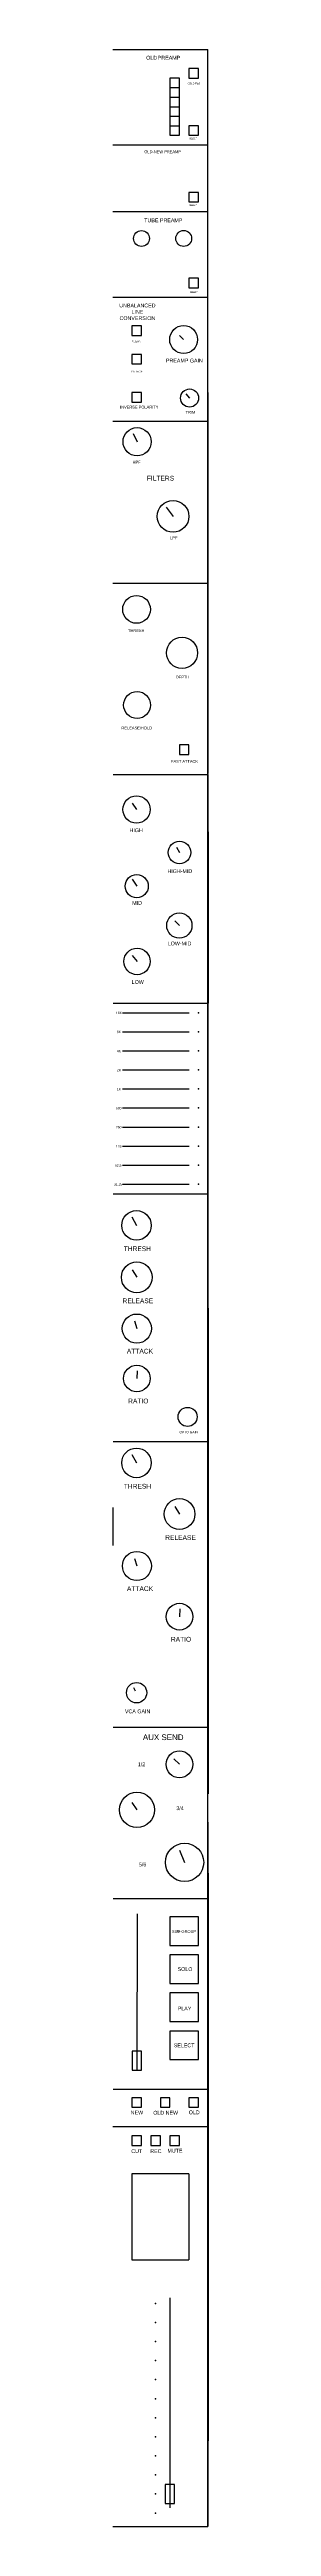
# Model space of a CAD drawing. Header units: inches. Extents: x 0 to 1600, y -1400 to 2600.
# Drawn here: x 200 to 300, y -1400 to 1200 of the extents above; entities that cross this region are included whole.
import ezdxf

# ---------------------------------------------------------------- set-up
doc = ezdxf.new("R2010")
doc.units = ezdxf.units.IN
doc.header["$MEASUREMENT"] = 0
doc.layers.get('0').update_dxf_attribs({"lineweight": 25, "true_color": 0xffffff})
doc.styles.add('textstyle109', font='')
doc.styles.add('textstyle125', font='')
doc.styles.add('textstyle14', font='')
doc.styles.add('textstyle141', font='')
doc.styles.add('textstyle159', font='')
doc.styles.add('textstyle175', font='')
doc.styles.add('textstyle190', font='')
doc.styles.add('textstyle222', font='')
doc.styles.add('textstyle238', font='')
doc.styles.add('textstyle254', font='')
doc.styles.add('textstyle26', font='')
doc.styles.add('textstyle270', font='')
doc.styles.add('textstyle286', font='')
doc.styles.add('textstyle302', font='')
doc.styles.add('textstyle318', font='')
doc.styles.add('textstyle333', font='')
doc.styles.add('textstyle349', font='')
doc.styles.add('textstyle365', font='')
doc.styles.add('textstyle381', font='')
doc.styles.add('textstyle397', font='')
doc.styles.add('textstyle413', font='')
doc.styles.add('textstyle429', font='')
doc.styles.add('textstyle445', font='')
doc.styles.add('textstyle46', font='')
doc.styles.add('textstyle462', font='')
doc.styles.add('textstyle478', font='')
doc.styles.add('textstyle494', font='')
doc.styles.add('textstyle510', font='')
doc.styles.add('textstyle526', font='')
doc.styles.add('textstyle542', font='')
doc.styles.add('textstyle558', font='')
doc.styles.add('textstyle57', font='')
doc.styles.add('textstyle574', font='')
doc.styles.add('textstyle590', font='')
doc.styles.add('textstyle606', font='')
doc.styles.add('textstyle621', font='')
doc.styles.add('textstyle637', font='')
doc.styles.add('textstyle654', font='')
doc.styles.add('textstyle670', font='')
doc.styles.add('textstyle686', font='')
doc.styles.add('textstyle702', font='')
doc.styles.add('textstyle718', font='')
doc.styles.add('textstyle733', font='')
doc.styles.add('textstyle749', font='')
doc.styles.add('textstyle765', font='')
doc.styles.add('textstyle78', font='')
doc.styles.add('textstyle782', font='')
doc.styles.add('textstyle799', font='')
doc.styles.add('textstyle815', font='')
doc.styles.add('textstyle830', font='')
doc.styles.add('textstyle846', font='')
doc.styles.add('textstyle862', font='')
doc.styles.add('textstyle878', font='')
doc.styles.add('textstyle893', font='')
doc.styles.add('textstyle909', font='')
doc.styles.add('textstyle914', font='')
doc.styles.add('textstyle93', font='')
doc.styles.add('textstyle930', font='')
doc.styles.add('textstyle945', font='')
doc.styles.get('textstyle109').set_extended_font_data('Liberation Sans')
doc.styles.get('textstyle125').set_extended_font_data('Liberation Sans')
doc.styles.get('textstyle14').set_extended_font_data('Liberation Sans')
doc.styles.get('textstyle141').set_extended_font_data('Liberation Sans')
doc.styles.get('textstyle159').set_extended_font_data('Liberation Sans')
doc.styles.get('textstyle175').set_extended_font_data('Liberation Sans')
doc.styles.get('textstyle190').set_extended_font_data('Liberation Sans')
doc.styles.get('textstyle222').set_extended_font_data('Liberation Sans')
doc.styles.get('textstyle238').set_extended_font_data('Liberation Sans')
doc.styles.get('textstyle254').set_extended_font_data('Liberation Sans')
doc.styles.get('textstyle26').set_extended_font_data('Liberation Sans')
doc.styles.get('textstyle270').set_extended_font_data('Liberation Sans')
doc.styles.get('textstyle286').set_extended_font_data('Liberation Sans')
doc.styles.get('textstyle302').set_extended_font_data('Liberation Sans')
doc.styles.get('textstyle318').set_extended_font_data('Liberation Sans')
doc.styles.get('textstyle333').set_extended_font_data('Liberation Sans')
doc.styles.get('textstyle349').set_extended_font_data('Liberation Sans')
doc.styles.get('textstyle365').set_extended_font_data('Liberation Sans')
doc.styles.get('textstyle381').set_extended_font_data('Liberation Sans')
doc.styles.get('textstyle397').set_extended_font_data('Liberation Sans')
doc.styles.get('textstyle413').set_extended_font_data('Liberation Sans')
doc.styles.get('textstyle429').set_extended_font_data('Liberation Sans')
doc.styles.get('textstyle445').set_extended_font_data('Liberation Sans')
doc.styles.get('textstyle46').set_extended_font_data('Liberation Sans')
doc.styles.get('textstyle462').set_extended_font_data('Liberation Sans')
doc.styles.get('textstyle478').set_extended_font_data('Liberation Sans')
doc.styles.get('textstyle494').set_extended_font_data('Liberation Sans')
doc.styles.get('textstyle510').set_extended_font_data('Liberation Sans')
doc.styles.get('textstyle526').set_extended_font_data('Liberation Sans')
doc.styles.get('textstyle542').set_extended_font_data('Liberation Sans')
doc.styles.get('textstyle558').set_extended_font_data('Liberation Sans')
doc.styles.get('textstyle57').set_extended_font_data('Liberation Sans')
doc.styles.get('textstyle574').set_extended_font_data('Liberation Sans')
doc.styles.get('textstyle590').set_extended_font_data('Liberation Sans')
doc.styles.get('textstyle606').set_extended_font_data('Liberation Sans')
doc.styles.get('textstyle621').set_extended_font_data('Liberation Sans')
doc.styles.get('textstyle637').set_extended_font_data('Liberation Sans')
doc.styles.get('textstyle654').set_extended_font_data('Liberation Sans')
doc.styles.get('textstyle670').set_extended_font_data('Liberation Sans')
doc.styles.get('textstyle686').set_extended_font_data('Liberation Sans')
doc.styles.get('textstyle702').set_extended_font_data('Liberation Sans')
doc.styles.get('textstyle718').set_extended_font_data('Liberation Sans')
doc.styles.get('textstyle733').set_extended_font_data('Liberation Sans')
doc.styles.get('textstyle749').set_extended_font_data('Liberation Sans')
doc.styles.get('textstyle765').set_extended_font_data('Liberation Sans')
doc.styles.get('textstyle78').set_extended_font_data('Liberation Sans')
doc.styles.get('textstyle782').set_extended_font_data('Liberation Sans')
doc.styles.get('textstyle799').set_extended_font_data('Liberation Sans')
doc.styles.get('textstyle815').set_extended_font_data('Liberation Sans')
doc.styles.get('textstyle830').set_extended_font_data('Liberation Sans')
doc.styles.get('textstyle846').set_extended_font_data('Liberation Sans')
doc.styles.get('textstyle862').set_extended_font_data('Liberation Sans')
doc.styles.get('textstyle878').set_extended_font_data('Liberation Sans')
doc.styles.get('textstyle893').set_extended_font_data('Liberation Sans')
doc.styles.get('textstyle909').set_extended_font_data('Liberation Sans')
doc.styles.get('textstyle914').set_extended_font_data('Liberation Sans')
doc.styles.get('textstyle93').set_extended_font_data('Liberation Sans')
doc.styles.get('textstyle930').set_extended_font_data('Liberation Sans')
doc.styles.get('textstyle945').set_extended_font_data('Liberation Sans')

msp = doc.modelspace()

# ---------------------------------------------------------------- linework, layer by layer
for p, q in [((200.2, 1200), (250.2, 1200)), ((250.2, 1200), (300.2, 1200)), ((300.2, 1100), (300.2, 1200)), ((300.2, -1400), (300.2, 1200)), ((260.2, 1170), (260.2, 1110)), ((270.2, 1170), (260.2, 1170)), ((270.2, 1110), (270.2, 1170)), ((280.2, 1180), (280.2, 1170)), ((290.2, 1180), (280.2, 1180)), ((280.2, 1170), (290.2, 1170)), ((290.2, 1170), (290.2, 1180)), ((260.2, 1160), (270.2, 1160)), ((260.2, 1150), (270.2, 1150)), ((260.2, 1140), (270.2, 1140)), ((260.2, 1130), (270.2, 1130)), ((260.2, 1120), (270.2, 1120)), ((280.2, 1120), (280.2, 1110)), ((290.2, 1120), (280.2, 1120)), ((290.2, 1110), (290.2, 1120)), ((200.2, 1100), (250.2, 1100)), ((250.2, 1100), (300.2, 1100)), ((260.2, 1110), (270.2, 1110)), ((280.2, 1110), (290.2, 1110)), ((300.2, 1030), (300.2, 1100)), ((280.2, 1050), (280.2, 1040)), ((290.2, 1050), (280.2, 1050)), ((280.2, 1040), (290.2, 1040)), ((290.2, 1040), (290.2, 1050)), ((200.2, 1030), (250.2, 1030)), ((250.2, 1030), (300.2, 1030)), ((300.2, 1000), (300.2, 1030)), ((300.2, 940), (300.2, 1000)), ((200.2, 940), (250.2, 940)), ((250.2, 940), (300.2, 940)), ((280.2, 960), (280.2, 950)), ((290.2, 960), (280.2, 960)), ((280.2, 950), (290.2, 950)), ((290.2, 950), (290.2, 960)), ((300.2, 840), (300.2, 940)), ((220.2, 910), (220.2, 900)), ((230.2, 910), (220.2, 910)), ((230.2, 900), (230.2, 910)), ((220.2, 900), (230.2, 900)), ((270.2, 900), (274.6, 895.6)), ((220.2, 880), (220.2, 870)), ((230.2, 880), (220.2, 880)), ((220.2, 870), (230.2, 870)), ((230.2, 870), (230.2, 880)), ((220.2, 840), (220.2, 830)), ((230.2, 840), (220.2, 840)), ((230.2, 830), (230.2, 840)), ((276.8, 838.7), (280.9, 834.2)), ((300.2, 840), (300.2, 440)), ((200.2, 810), (300.2, 810)), ((220.2, 830), (230.2, 830)), ((221.4, 797.1), (225.6, 788.3)), ((256.2, 719.7), (263.5, 710)), ((200.2, 640), (250.2, 640)), ((250.2, 640), (300.2, 640)), ((270.2, 470), (270.2, 460)), ((280.2, 470), (270.2, 470)), ((280.2, 460), (280.2, 470)), ((270.2, 460), (280.2, 460)), ((200.3, 439), (250.3, 439)), ((250.3, 439), (300.2, 439)), ((300.3, 379), (300.3, 439)), ((220.3, 409), (225, 402.3)), ((300.3, 379), (300.3, 199)), ((267.1, 362.6), (270.3, 357.1)), ((220.3, 329), (225.2, 321.8)), ((265.2, 285.4), (270.1, 280.5)), ((220.3, 249), (225.5, 242.8)), ((200.3, 199), (250.3, 199)), ((210.3, 189), (240.3, 189)), ((240.3, 189), (280.3, 189)), ((250.3, 199), (300.2, 199)), ((300.3, -1), (300.3, 199)), ((210.3, 169), (240.3, 169)), ((240.3, 169), (280.3, 169)), ((210.3, 149), (240.3, 149)), ((240.3, 149), (280.3, 149)), ((210.3, 129), (240.3, 129)), ((210.3, 109), (240.3, 109)), ((240.3, 129), (280.3, 129)), ((240.3, 109), (280.3, 109)), ((210.3, 89), (240.3, 89)), ((240.3, 89), (280.3, 89)), ((210.3, 69), (240.3, 69)), ((240.3, 69), (280.3, 69)), ((210.3, 49), (240.3, 49)), ((210.3, 29), (240.3, 29)), ((240.3, 49), (280.3, 49)), ((240.3, 29), (280.3, 29)), ((210.3, 9), (240.3, 9)), ((240.3, 9), (280.3, 9)), ((200.3, -1), (250.3, -1)), ((200.3, -1), (250.3, -1)), ((219.9, -25.3), (224.9, -34.3)), ((250.3, -1), (250.3, -1)), ((250.3, -1), (300.2, -1)), ((300.3, -81), (300.3, -1)), ((220.3, -81), (225.3, -88.8)), ((300.3, -111), (300.3, -81)), ((300.3, -121), (300.3, -101)), ((300.3, -121), (300.3, -451)), ((222.7, -134.5), (225.3, -142.6)), ((225.8, -186.8), (225.3, -195)), ((200.3, -261), (250.3, -261)), ((220, -274.6), (224.9, -283.6)), ((250.3, -261), (300.2, -261)), ((200.3, -360.3), (200.3, -330.3)), ((265.2, -329.5), (270.3, -337.3)), ((200.3, -370.3), (200.3, -350.3)), ((222.7, -383.8), (225.4, -391.8)), ((270.7, -436.8), (270.3, -445)), ((300.3, -451), (300.3, -561)), ((221.8, -519.3), (223.7, -523)), ((200.3, -561), (250.3, -561)), ((250.3, -561), (300.2, -561)), ((300.3, -561), (300.3, -631)), ((264.4, -594.3), (270.2, -600)), ((220.2, -640), (225.4, -647.8)), ((299.8, -633.7), (300.3, -741)), ((270.2, -690), (275.6, -702.9)), ((200.3, -741), (250.3, -741)), ((250.3, -741), (300.2, -741)), ((300.3, -741), (300.3, -941)), ((225.6, -757), (225.3, -921.1)), ((290.2, -760), (260.2, -760)), ((260.2, -760), (260.2, -790)), ((290.2, -790), (290.2, -760)), ((260.2, -790), (290.2, -790)), ((290.2, -800), (260.2, -800)), ((260.2, -800), (260.2, -830)), ((290.2, -830), (290.2, -800)), ((260.2, -830), (290.2, -830)), ((290.2, -840), (260.2, -840)), ((260.2, -840), (260.2, -870)), ((290.2, -870), (290.2, -840)), ((260.2, -870), (290.2, -870)), ((260.2, -880), (260.2, -910)), ((290.2, -880), (260.2, -880)), ((290.2, -910), (290.2, -880)), ((230.3, -901), (220.3, -901)), ((220.3, -901), (220.3, -911)), ((230.3, -921), (230.3, -901)), ((260.2, -910), (290.2, -910)), ((220.3, -911), (220.3, -921)), ((220.3, -921), (230.3, -921)), ((200.3, -941), (250.3, -941)), ((220.2, -950), (220.2, -960)), ((230.2, -950), (220.2, -950)), ((220.2, -960), (230.2, -960)), ((230.2, -960), (230.2, -950)), ((250.2, -950), (250.2, -960)), ((260.2, -950), (250.2, -950)), ((250.2, -960), (260.2, -960)), ((250.3, -941), (250.3, -941)), ((250.3, -941), (300.2, -941)), ((260.2, -960), (260.2, -950)), ((280.2, -950), (280.2, -960)), ((290.2, -950), (280.2, -950)), ((280.2, -960), (290.2, -960)), ((290.2, -960), (290.2, -950)), ((300.3, -941), (300.3, -1221)), ((200.2, -980), (300.2, -980)), ((220.2, -990), (220.2, -1000)), ((230.2, -990), (220.2, -990)), ((220.2, -1000), (230.2, -1000)), ((230.2, -1000), (230.2, -990)), ((240.2, -990), (240.2, -1000)), ((250.2, -990), (240.2, -990)), ((240.2, -1000), (250.2, -1000)), ((250.2, -1000), (250.2, -990)), ((260.2, -990), (260.2, -1000)), ((270.2, -990), (260.2, -990)), ((260.2, -1000), (270.2, -1000)), ((270.2, -1000), (270.2, -990)), ((280.2, -1030), (220.2, -1030)), ((220.2, -1030), (220.2, -1120)), ((280.2, -1030), (280.2, -1120)), ((220.2, -1120), (280.2, -1120)), ((260.2, -1160), (260.2, -1380.5)), ((300.3, -1221), (300.2, -1400)), ((255, -1355.9), (255, -1375.9)), ((265, -1355.9), (255, -1355.9)), ((255, -1375.9), (265, -1375.9)), ((265, -1375.9), (265, -1355.9)), ((200.2, -1400), (300.2, -1400))]:
    msp.add_line(p, q)
for centre, radius in [((230.2, 1001.7), 8.34), ((274.7, 1001.7), 8.35), ((274.6, 895.6), 14.7), ((280.9, 834.2), 9.49), ((225.6, 788.3), 14.8), ((263.5, 710), 16.7), ((225, 612.3), 14.6), ((272.9, 566.7), 16.4), ((225.6, 511.9), 14.2), ((225, 402.3), 14.3), ((270.3, 357.1), 11.9), ((225.2, 321.8), 12.2), ((270.1, 280.5), 13.3), ((225.5, 242.8), 13.9), ((224.9, -34.3), 15.5), ((225.3, -88.8), 16.2), ((225.3, -142.6), 15.3), ((225.3, -195), 14), ((278.8, -235.3), 10), ((224.9, -283.6), 15.5), ((270.3, -337.3), 16.2), ((225.4, -391.8), 15.3), ((270.3, -445), 14), ((225.1, -524.8), 10.7), ((270.2, -600), 14.1), ((225.4, -647.8), 18.5), ((275.6, -702.9), 20.1)]:
    msp.add_circle(centre, radius)
for p in [(290.3, 189), (290.3, 169), (290.3, 149), (290.3, 129), (290.3, 109), (290.3, 89), (290.3, 69), (290.3, 49), (290.3, 29), (290.3, 9), (245, -1165.9), (245, -1185.9), (245, -1205.9), (245, -1225.9), (245, -1245.9), (245, -1265.9), (245, -1285.9), (245, -1305.9), (245, -1325.9), (245, -1345.9), (245, -1365.9), (245, -1385.9)]:
    msp.add_point(p)

# ---------------------------------------------------------------- texts
at = {"char_height": 1}
for s, insert, attachment_point, style in [('\\C7;\\H4;OLD\\H2; \\H4;PREAMP', (253.1, 1191.4), 5, 'textstyle238'), ('\\C7;\\H2;-20dB Pad', (285.1, 1164.5), 5, 'textstyle222'), ('\\C7;\\H3;OLD-NEW PREAMP', (252.5, 1092.7), 5, 'textstyle78'), ('\\C7;\\H1.5;SELECT', (284.6, 1106.6), 5, 'textstyle878'), ('\\C7;\\H4;TUBE PREAMP', (253.2, 1020.7), 5, 'textstyle909'), ('\\C7;\\H1.5;SELECT', (284.6, 1036.6), 5, 'textstyle862'), ('\\C7;\\H1.5;SELECT', (285.2, 945.3), 5, 'textstyle893'), ('\\C7;\\H4;UNBALANCED\\PLINE \\PCONVERSION', (225.9, 924.7), 5, 'textstyle718'), ('\\C7;\\H2;CLEAN', (225, 893.8), 5, 'textstyle749'), ('\\C7;\\H2;VINTAGE', (225.2, 862), 5, 'textstyle765'), ('\\C7;\\H4;PREAMP GAIN', (256, 875.5), 1, 'textstyle349'), ('\\C7;\\H3;INVERSE POLARITY', (207.7, 826.2), 1, 'textstyle318'), ('\\C7;\\H3;TRIM', (276.6, 820.7), 1, 'textstyle365'), ('\\C7;\\H3;HPF', (225.1, 766.9), 5, 'textstyle190'), ('\\C7;\\H5;FILTERS', (250.2, 750), 5, 'textstyle175'), ('\\C7;\\H3;LPF', (264.2, 687.5), 5, 'textstyle159'), ('\\C7;\\H3;THRESH', (224.7, 590), 5, 'textstyle93'), ('\\C7;\\H3;DEPTH', (273.5, 541.3), 5, 'textstyle109'), ('\\C7;\\H3;RELEASE/HOLD', (225.2, 487.8), 5, 'textstyle141'), ('\\C7;\\H3;FAST ATTACK', (275.6, 452.8), 5, 'textstyle125'), ('\\C7;\\H4;HIGH', (224.6, 380.5), 5, 'textstyle782'), ('\\C7;\\H4;HIGH-MID', (270.6, 337.5), 5, 'textstyle815'), ('\\C7;\\H4;MID', (225.6, 304.2), 5, 'textstyle799'), ('\\C7;\\H4;LOW-MID', (270.3, 261.6), 5, 'textstyle846'), ('\\C7;\\H4;LOW', (226.3, 221.2), 5, 'textstyle830'), ('\\C7;\\H2.5;16K', (203.3, 190), 1, 'textstyle637'), ('\\C7;\\H2.5;8K', (204.3, 170), 1, 'textstyle670'), ('\\C7;\\H2.5;4K', (204.3, 150), 1, 'textstyle654'), ('\\C7;\\H2.5;2K', (204.3, 130), 1, 'textstyle702'), ('\\C7;\\H2.5;1K', (204.3, 110), 1, 'textstyle686'), ('\\C7;\\H2.5;500', (203.3, 90), 1, 'textstyle574'), ('\\C7;\\H2.5;250', (203.3, 70), 1, 'textstyle558'), ('\\C7;\\H2.5;62.5', (202.3, 30), 1, 'textstyle590'), ('\\C7;\\H2.5;125', (203.3, 50), 1, 'textstyle606'), ('\\C7;\\H2.5;31.25', (201.3, 10), 1, 'textstyle621'), ('\\H5;THRESH', (211.5, -56.3), 1, 'textstyle478'), ('\\H5;RELEASE', (210.3, -111), 1, 'textstyle510'), ('\\H5;ATTACK', (214.8, -163.8), 1, 'textstyle542'), ('\\H5;RATIO', (216.2, -216.1), 1, 'textstyle429'), ('\\C7;\\H2.5;OPTO GAIN', (270.2, -250), 1, 'textstyle733'), ('\\H5;THRESH', (211.6, -305.6), 1, 'textstyle445'), ('\\H5;RELEASE', (255.2, -359.5), 1, 'textstyle462'), ('\\H5;ATTACK', (214.9, -413.1), 1, 'textstyle494'), ('\\H5;RATIO', (261.2, -466.2), 1, 'textstyle526'), ('\\C7;\\H4;VCA GAIN', (212.8, -542.4), 1, 'textstyle333'), ('\\C7;\\H6;AUX SEND', (253.1, -571.6), 5, 'textstyle254'), ('\\C7;\\H4;1/2', (230.2, -600), 5, 'textstyle286'), ('\\C7;\\H4;3/4', (270.8, -646.1), 5, 'textstyle302'), ('\\C7;\\H4;5/6', (231.4, -705.2), 5, 'textstyle270'), ('\\C2;\\H3;SUB-GROUP', (262.3, -773.9), 1, 'textstyle413'), ('\\C6;\\H4;SOLO', (268.3, -812.9), 1, 'textstyle397'), ('\\C7;\\H4;PLAY', (268.4, -854.3), 1, 'textstyle26'), ('\\C4;\\H4;SELECT', (264.2, -893), 1, 'textstyle381'), ('\\C7;\\H4;NEW', (218.9, -963.5), 1, 'textstyle945'), ('\\C7;\\H4;OLD NEW', (242.6, -963.7), 1, 'textstyle914'), ('\\C7;\\H4;OLD', (280, -963.3), 1, 'textstyle930'), ('\\C7;\\H4;CUT', (219.5, -1004), 1, 'textstyle14'), ('\\C7;\\H4;REC', (239.5, -1004), 1, 'textstyle46'), ('\\C7;\\H4;MUTE', (257.5, -1003.6), 1, 'textstyle57')]:
    msp.add_mtext(s, dxfattribs=dict(at, insert=insert, attachment_point=attachment_point, style=style))

doc.saveas('drawing.dxf')
